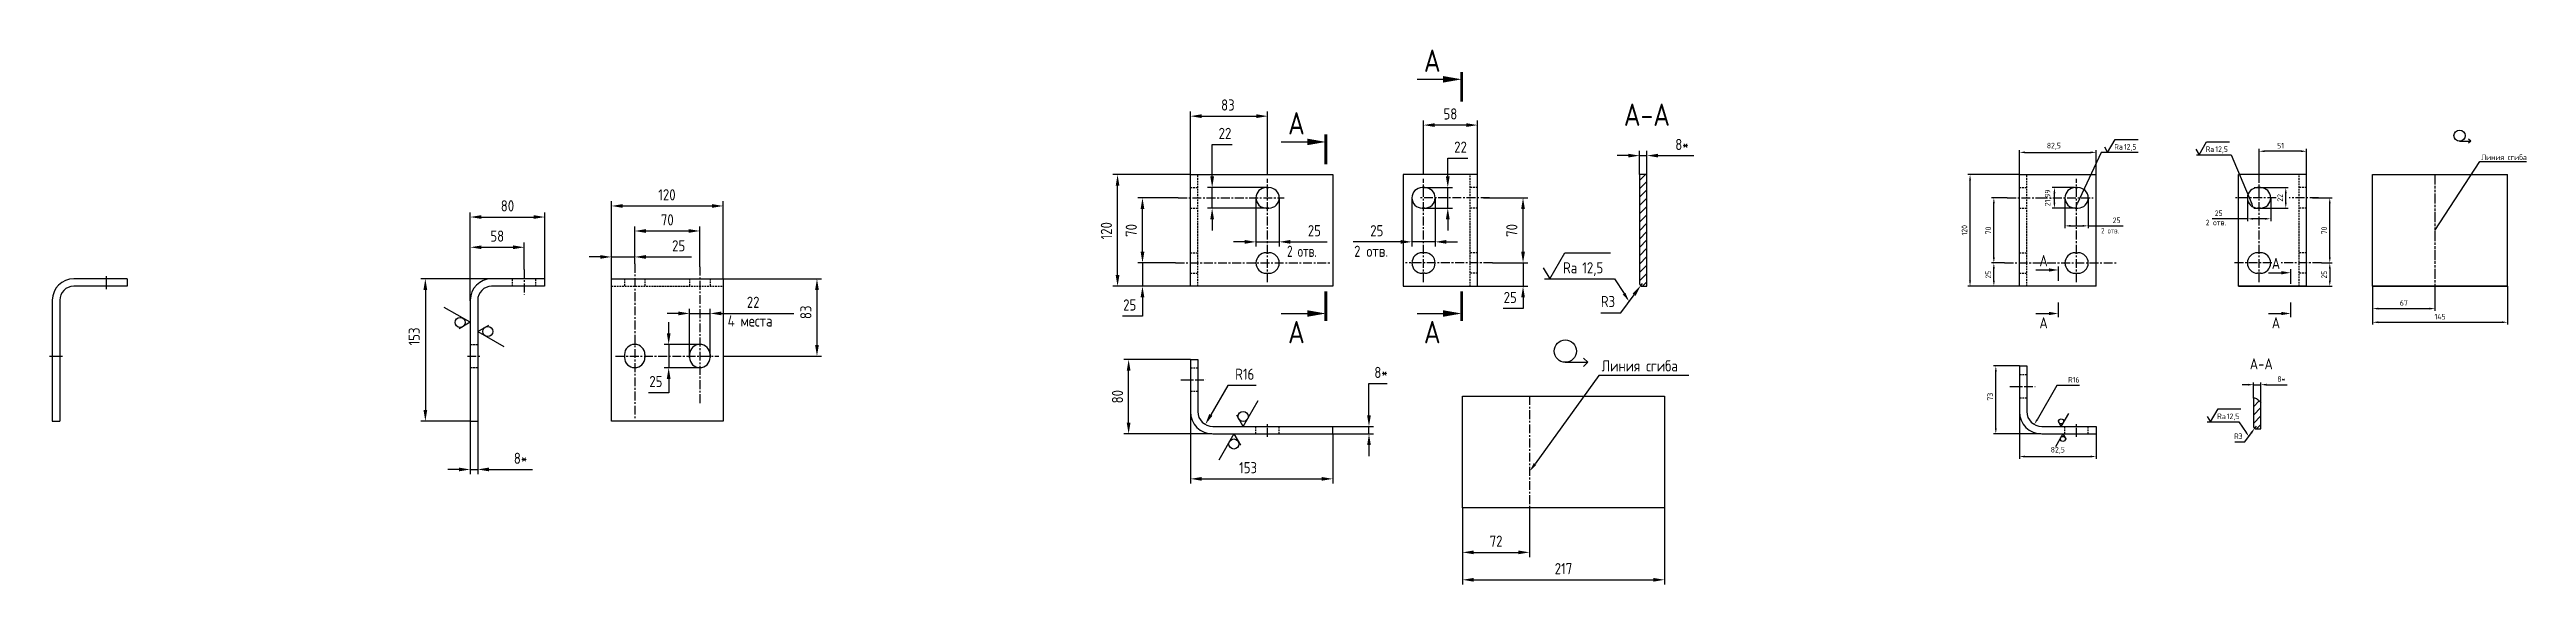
# Model space of a CAD drawing. Header units: millimetres. Extents: x 7465 to 10127, y 2427 to 3001.
import ezdxf
from ezdxf.enums import TextEntityAlignment as Align

# ---------------------------------------------------------------- set-up
doc = ezdxf.new("R2010")
doc.units = ezdxf.units.MM
doc.header["$LTSCALE"] = 0.3
for name, pattern in [('AM_ISO08W050', [18, 12, -1.5, 3, -1.5]), ('AM_ISO08W050x2', [9, 6, -0.75, 1.5, -0.75]), ('AM_ISO09W050', [22.5, 12, -1.5, 3, -1.5, 3, -1.5]), ('CENTER', [50.8, 31.75, -6.35, 6.35, -6.35]), ('HIDDEN', [9.525, 6.35, -3.175])]:
    doc.linetypes.add(name, pattern=pattern)
doc.layers.add('AM_11', color=3, linetype='AM_ISO09W050', lineweight=25)
doc.layers.add('AM_7', color=4, linetype='AM_ISO08W050', lineweight=25)
for name, color, linetype in [('Bord', 1, 'Continuous'), ('Cen', 5, 'CENTER'), ('Cont', 6, 'Continuous'), ('Dim', 7, 'Continuous'), ('Hide', 2, 'HIDDEN'), ('Text', 3, 'Continuous'), ('Textb', 6, 'Continuous')]:
    doc.layers.add(name, color=color, linetype=linetype)
doc.styles.add('Style1', font='romans.shx', dxfattribs={"width": 0.8})
doc.dimstyles.new('Lin_5$0', dxfattribs={"dimscale": 5, "dimtxt": 3, "dimasz": 3, "dimexe": 1.25, "dimexo": 0, "dimgap": 1.5, "dimtad": 1, "dimtoh": 1, "dimtxsty": 'Style1', "dimcen": 2.5, "dimclrt": 3, "dimadec": 0, "dimazin": 0, "dimtfac": 1, "dimtmove": 0, "dimatfit": 3, "dimldrblk": 'DOT', "dimfxl": 1, "dimarcsym": 0})
doc.dimstyles.new('Lin_5$4', dxfattribs={"dimscale": 5, "dimtxt": 3, "dimasz": 3, "dimexe": 1.25, "dimexo": 0, "dimgap": 1.5, "dimtad": 1, "dimtoh": 1, "dimtxsty": 'Style1', "dimcen": 2.5, "dimclrt": 3, "dimadec": 0, "dimazin": 0, "dimtfac": 1, "dimtmove": 0, "dimatfit": 3, "dimldrblk": 'DOT', "dimfxl": 1, "dimarcsym": 0})

msp = doc.modelspace()

# ---------------------------------------------------------------- texts
at = {"layer": 'Text', "style": 'Style1'}
for s, height, width, p in [('Линия сгиба', 6, 0.8, (10078.365, 2882.708)), ('2 отв. ', 6, 0.7, (9669.948, 2803.844)), ('2 отв. ', 6, 0.8, (9782.386, 2812.593)), ('2 отв. ', 12, 0.7, (8794.76, 2778.697)), ('2 отв. ', 12, 0.8, (8866.93, 2778.697)), ('4 места', 12, 0.8, (8193.47, 2703.765)), ('Линия сгиба', 12, 0.8, (9132.997, 2655.526))]:
    msp.add_text(s, height=height, dxfattribs=dict(at, width=width)).set_placement(p)

# ---------------------------------------------------------------- blocks, each defined once
blk = doc.blocks.new('*D29')
at = {"layer": 'Defpoints', "color": 0, "transparency": 16777216}
for p in [(7996.8, 2821.5), (7996.8, 2755.1), (7916.8, 2732.1)]:
    blk.add_point(p, dxfattribs=at)
at = {"layer": 'Dim', "color": 0, "linetype": 'ByBlock', "lineweight": -2, "transparency": 16777216}
for p, q in [((7916.8, 2732.1), (7916.8, 2826.5)), ((7996.8, 2755.1), (7996.8, 2826.5)), ((7928.8, 2821.5), (7984.8, 2821.5))]:
    blk.add_line(p, q, dxfattribs=at)
at = {"layer": 'Dim', "color": 0, "transparency": 16777216}
for points in [[(7928.8, 2823.5), (7928.8, 2819.5), (7916.8, 2821.5)], [(7984.8, 2823.5), (7984.8, 2819.5), (7996.8, 2821.5)]]:
    blk.add_solid(points, dxfattribs=at)
at = {"layer": 'Dim', "color": 3, "transparency": 16777216, "insert": (7956.8, 2833.5), "char_height": 12, "attachment_point": 5, "style": 'Style1'}
blk.add_mtext('80', dxfattribs=at)
blk = doc.blocks.new('_Dot')
at = {"color": 0, "linetype": 'ByBlock', "lineweight": -2}
blk.add_line((-0.5, 0), (-1, 0), dxfattribs=at)
at = {"color": 0, "linetype": 'ByBlock', "const_width": 0.5}
blk.add_lwpolyline([(-0.25, 0, 1), (0.25, 0, 1)], format="xyb", close=True, dxfattribs=at)
blk = doc.blocks.new('*D30')
at = {"layer": 'Defpoints', "color": 0, "transparency": 16777216}
for p in [(7939.8, 2755.1), (7868.5, 2602.1), (7916.8, 2602.1)]:
    blk.add_point(p, dxfattribs=at)
at = {"layer": 'Dim', "color": 0, "linetype": 'ByBlock', "lineweight": -2, "transparency": 16777216}
for p, q in [((7939.8, 2755.1), (7863.5, 2755.1)), ((7868.5, 2743.1), (7868.5, 2614.1)), ((7916.8, 2602.1), (7863.5, 2602.1))]:
    blk.add_line(p, q, dxfattribs=at)
at = {"layer": 'Dim', "color": 0, "transparency": 16777216}
for points in [[(7866.5, 2743.1), (7870.5, 2743.1), (7868.5, 2755.1)], [(7866.5, 2614.1), (7870.5, 2614.1), (7868.5, 2602.1)]]:
    blk.add_solid(points, dxfattribs=at)
at = {"layer": 'Dim', "color": 3, "transparency": 16777216, "insert": (7856.5, 2693.1), "char_height": 12, "attachment_point": 5, "rotation": 90, "style": 'Style1'}
blk.add_mtext('153', dxfattribs=at)
blk = doc.blocks.new('*D31')
at = {"layer": 'Defpoints', "color": 0, "transparency": 16777216}
for p in [(8188.6, 2833.4), (8068.6, 2755.1), (8188.6, 2755.1)]:
    blk.add_point(p, dxfattribs=at)
at = {"layer": 'Dim', "color": 0, "linetype": 'ByBlock', "lineweight": -2, "transparency": 16777216}
for p, q in [((8068.6, 2755.1), (8068.6, 2838.4)), ((8080.6, 2833.4), (8176.6, 2833.4)), ((8188.6, 2755.1), (8188.6, 2838.4))]:
    blk.add_line(p, q, dxfattribs=at)
at = {"layer": 'Dim', "color": 0, "transparency": 16777216}
for points in [[(8080.6, 2835.4), (8080.6, 2831.4), (8068.6, 2833.4)], [(8176.6, 2835.4), (8176.6, 2831.4), (8188.6, 2833.4)]]:
    blk.add_solid(points, dxfattribs=at)
at = {"layer": 'Dim', "color": 3, "transparency": 16777216, "insert": (8128.2, 2845.4), "char_height": 12, "attachment_point": 5, "style": 'Style1'}
blk.add_mtext('120', dxfattribs=at)
blk = doc.blocks.new('*D32')
at = {"layer": 'Defpoints', "color": 0, "transparency": 16777216}
for p in [(8188.6, 2755.1), (8188.6, 2672.1), (8289.5, 2672.1)]:
    blk.add_point(p, dxfattribs=at)
at = {"layer": 'Dim', "color": 0, "linetype": 'ByBlock', "lineweight": -2, "transparency": 16777216}
for p, q in [((8188.6, 2755.1), (8294.5, 2755.1)), ((8289.5, 2743.1), (8289.5, 2684.1)), ((8188.6, 2672.1), (8294.5, 2672.1))]:
    blk.add_line(p, q, dxfattribs=at)
at = {"layer": 'Dim', "color": 0, "transparency": 16777216}
for points in [[(8287.5, 2743.1), (8291.5, 2743.1), (8289.5, 2755.1)], [(8287.5, 2684.1), (8291.5, 2684.1), (8289.5, 2672.1)]]:
    blk.add_solid(points, dxfattribs=at)
at = {"layer": 'Dim', "color": 3, "transparency": 16777216, "insert": (8277.5, 2719.1), "char_height": 12, "attachment_point": 5, "rotation": 90, "style": 'Style1'}
blk.add_mtext('83', dxfattribs=at)
blk = doc.blocks.new('*D33')
at = {"layer": 'Defpoints', "color": 0, "transparency": 16777216}
for p in [(8093.6, 2778.6), (8093.6, 2771.1), (8068.6, 2755.1)]:
    blk.add_point(p, dxfattribs=at)
at = {"layer": 'Dim', "color": 0, "linetype": 'ByBlock', "lineweight": -2, "transparency": 16777216}
for p, q in [((8056.6, 2778.6), (8044.6, 2778.6)), ((8068.6, 2755.1), (8068.6, 2783.6)), ((8068.6, 2778.6), (8093.6, 2778.6)), ((8093.6, 2771.1), (8093.6, 2783.6)), ((8105.6, 2778.6), (8154.6, 2778.6))]:
    blk.add_line(p, q, dxfattribs=at)
at = {"layer": 'Dim', "color": 0, "transparency": 16777216}
for points in [[(8056.6, 2780.6), (8056.6, 2776.6), (8068.6, 2778.6)], [(8105.6, 2780.6), (8105.6, 2776.6), (8093.6, 2778.6)]]:
    blk.add_solid(points, dxfattribs=at)
at = {"layer": 'Dim', "color": 3, "transparency": 16777216, "insert": (8140.8, 2790.6), "char_height": 12, "attachment_point": 5, "style": 'Style1'}
blk.add_mtext('25', dxfattribs=at)
blk = doc.blocks.new('*D34')
at = {"layer": 'Defpoints', "color": 0, "transparency": 16777216}
for p in [(8163.6, 2806.5), (8093.6, 2771.1), (8163.6, 2768.1)]:
    blk.add_point(p, dxfattribs=at)
at = {"layer": 'Dim', "color": 0, "linetype": 'ByBlock', "lineweight": -2, "transparency": 16777216}
for p, q in [((8093.6, 2771.1), (8093.6, 2811.5)), ((8105.6, 2806.5), (8151.6, 2806.5)), ((8163.6, 2768.1), (8163.6, 2811.5))]:
    blk.add_line(p, q, dxfattribs=at)
at = {"layer": 'Dim', "color": 0, "transparency": 16777216}
for points in [[(8105.6, 2808.5), (8105.6, 2804.5), (8093.6, 2806.5)], [(8151.6, 2808.5), (8151.6, 2804.5), (8163.6, 2806.5)]]:
    blk.add_solid(points, dxfattribs=at)
at = {"layer": 'Dim', "color": 3, "transparency": 16777216, "insert": (8128.6, 2818.5), "char_height": 12, "attachment_point": 5, "style": 'Style1'}
blk.add_mtext('70', dxfattribs=at)
blk = doc.blocks.new('*D35')
at = {"layer": 'Defpoints', "color": 0, "transparency": 16777216}
for p in [(7974.8, 2789), (7974.8, 2765.2), (7916.8, 2731.4)]:
    blk.add_point(p, dxfattribs=at)
at = {"layer": 'Dim', "color": 0, "linetype": 'ByBlock', "lineweight": -2, "transparency": 16777216}
for p, q in [((7916.8, 2731.4), (7916.8, 2794)), ((7928.8, 2789), (7962.8, 2789)), ((7974.8, 2765.2), (7974.8, 2794))]:
    blk.add_line(p, q, dxfattribs=at)
at = {"layer": 'Dim', "color": 0, "transparency": 16777216}
for points in [[(7928.8, 2791), (7928.8, 2787), (7916.8, 2789)], [(7962.8, 2791), (7962.8, 2787), (7974.8, 2789)]]:
    blk.add_solid(points, dxfattribs=at)
at = {"layer": 'Dim', "color": 3, "transparency": 16777216, "insert": (7945.8, 2801), "char_height": 12, "attachment_point": 5, "style": 'Style1'}
blk.add_mtext('58', dxfattribs=at)
blk = doc.blocks.new('*D36')
at = {"layer": 'Defpoints', "color": 0, "transparency": 16777216}
for p in [(8163.6, 2684.6), (8130.1, 2659.6), (8163.6, 2659.6)]:
    blk.add_point(p, dxfattribs=at)
at = {"layer": 'Dim', "color": 0, "linetype": 'ByBlock', "lineweight": -2, "transparency": 16777216}
for p, q in [((8130.1, 2696.6), (8130.1, 2708.6)), ((8163.6, 2684.6), (8125.1, 2684.6)), ((8130.1, 2684.6), (8130.1, 2659.6)), ((8163.6, 2659.6), (8125.1, 2659.6)), ((8130.1, 2647.6), (8130.1, 2632.7)), ((8130.1, 2632.7), (8108.5, 2632.7))]:
    blk.add_line(p, q, dxfattribs=at)
at = {"layer": 'Dim', "color": 0, "transparency": 16777216}
for points in [[(8128.1, 2696.6), (8132.1, 2696.6), (8130.1, 2684.6)], [(8128.1, 2647.6), (8132.1, 2647.6), (8130.1, 2659.6)]]:
    blk.add_solid(points, dxfattribs=at)
at = {"layer": 'Dim', "color": 3, "transparency": 16777216, "insert": (8116.3, 2644.7), "char_height": 12, "attachment_point": 5, "style": 'Style1'}
blk.add_mtext('25', dxfattribs=at)
blk = doc.blocks.new('*D37')
at = {"layer": 'Defpoints', "color": 0, "transparency": 16777216}
for p in [(8174.6, 2717.9), (8152.6, 2670.6), (8174.6, 2672.1)]:
    blk.add_point(p, dxfattribs=at)
at = {"layer": 'Dim', "color": 0, "linetype": 'ByBlock', "lineweight": -2, "transparency": 16777216}
for p, q in [((8140.6, 2717.9), (8128.6, 2717.9)), ((8152.6, 2670.6), (8152.6, 2722.9)), ((8152.6, 2717.9), (8174.6, 2717.9)), ((8174.6, 2672.1), (8174.6, 2722.9)), ((8186.6, 2717.9), (8234.7, 2717.9))]:
    blk.add_line(p, q, dxfattribs=at)
at = {"layer": 'Dim', "color": 0, "transparency": 16777216}
for points in [[(8140.6, 2719.9), (8140.6, 2715.9), (8152.6, 2717.9)], [(8186.6, 2719.9), (8186.6, 2715.9), (8174.6, 2717.9)]]:
    blk.add_solid(points, dxfattribs=at)
at = {"layer": 'Dim', "color": 3, "transparency": 16777216, "insert": (8220.9, 2729.9), "char_height": 12, "attachment_point": 5, "style": 'Style1'}
blk.add_mtext('22', dxfattribs=at)
blk = doc.blocks.new('*D38')
at = {"layer": 'Defpoints', "color": 0, "transparency": 16777216}
for p in [(7916.8, 2602.1), (7924.8, 2602.1), (7924.8, 2550.2)]:
    blk.add_point(p, dxfattribs=at)
at = {"layer": 'Dim', "color": 0, "linetype": 'ByBlock', "lineweight": -2, "transparency": 16777216}
for p, q in [((7916.8, 2602.1), (7916.8, 2545.2)), ((7924.8, 2602.1), (7924.8, 2545.2)), ((7904.8, 2550.2), (7892.8, 2550.2)), ((7916.8, 2550.2), (7924.8, 2550.2)), ((7936.8, 2550.2), (7983.7, 2550.2))]:
    blk.add_line(p, q, dxfattribs=at)
at = {"layer": 'Dim', "color": 0, "transparency": 16777216}
for points in [[(7904.8, 2552.2), (7904.8, 2548.2), (7916.8, 2550.2)], [(7936.8, 2552.2), (7936.8, 2548.2), (7924.8, 2550.2)]]:
    blk.add_solid(points, dxfattribs=at)
at = {"layer": 'Dim', "color": 3, "transparency": 16777216, "insert": (7970.8, 2562.2), "char_height": 12, "attachment_point": 5, "style": 'Style1'}
blk.add_mtext('8*', dxfattribs=at)
blk = doc.blocks.new('sherISO_09')
at = {"layer": 'Text'}
for q in [(4.04, 7), (-1.73, 3)]:
    blk.add_line((0, 0), q, dxfattribs=at)
blk.add_circle((0, 2.71), 1.35, dxfattribs=at)
blk = doc.blocks.new('*D42')
at = {"layer": 'Defpoints', "color": 0, "transparency": 16777216}
for p in [(8612.6, 2867.1), (8690.9, 2867.1), (8690.9, 2747.1)]:
    blk.add_point(p, dxfattribs=at)
at = {"layer": 'Dim', "color": 0, "linetype": 'ByBlock', "lineweight": -2, "transparency": 16777216}
for p, q in [((8690.9, 2867.1), (8607.6, 2867.1)), ((8612.6, 2759.1), (8612.6, 2855.1)), ((8690.9, 2747.1), (8607.6, 2747.1))]:
    blk.add_line(p, q, dxfattribs=at)
at = {"layer": 'Dim', "color": 0, "transparency": 16777216}
for points in [[(8610.6, 2855.1), (8614.6, 2855.1), (8612.6, 2867.1)], [(8610.6, 2759.1), (8614.6, 2759.1), (8612.6, 2747.1)]]:
    blk.add_solid(points, dxfattribs=at)
at = {"layer": 'Dim', "color": 3, "transparency": 16777216, "insert": (8600.6, 2806.7), "char_height": 12, "attachment_point": 5, "rotation": 90, "style": 'Style1'}
blk.add_mtext('120', dxfattribs=at)
blk = doc.blocks.new('*D43')
at = {"layer": 'Defpoints', "color": 0, "transparency": 16777216}
for p in [(8773.9, 2929.9), (8690.9, 2867.1), (8773.9, 2867.1)]:
    blk.add_point(p, dxfattribs=at)
at = {"layer": 'Dim', "color": 0, "linetype": 'ByBlock', "lineweight": -2, "transparency": 16777216}
for p, q in [((8690.9, 2867.1), (8690.9, 2934.9)), ((8702.9, 2929.9), (8761.9, 2929.9)), ((8773.9, 2867.1), (8773.9, 2934.9))]:
    blk.add_line(p, q, dxfattribs=at)
at = {"layer": 'Dim', "color": 0, "transparency": 16777216}
for points in [[(8702.9, 2931.9), (8702.9, 2927.9), (8690.9, 2929.9)], [(8761.9, 2931.9), (8761.9, 2927.9), (8773.9, 2929.9)]]:
    blk.add_solid(points, dxfattribs=at)
at = {"layer": 'Dim', "color": 3, "transparency": 16777216, "insert": (8731.2, 2941.9), "char_height": 12, "attachment_point": 5, "style": 'Style1'}
blk.add_mtext('83', dxfattribs=at)
blk = doc.blocks.new('*D44')
at = {"layer": 'Defpoints', "color": 0, "transparency": 16777216}
for p in [(8639.4, 2772.1), (8674.9, 2772.1), (8690.9, 2747.1)]:
    blk.add_point(p, dxfattribs=at)
at = {"layer": 'Dim', "color": 0, "linetype": 'ByBlock', "lineweight": -2, "transparency": 16777216}
for p, q in [((8639.4, 2784.1), (8639.4, 2796.1)), ((8674.9, 2772.1), (8634.4, 2772.1)), ((8639.4, 2772.1), (8639.4, 2747.1)), ((8690.9, 2747.1), (8634.4, 2747.1)), ((8639.4, 2735.1), (8639.4, 2715)), ((8639.4, 2715), (8617.9, 2715))]:
    blk.add_line(p, q, dxfattribs=at)
at = {"layer": 'Dim', "color": 0, "transparency": 16777216}
for points in [[(8637.4, 2784.1), (8641.4, 2784.1), (8639.4, 2772.1)], [(8637.4, 2735.1), (8641.4, 2735.1), (8639.4, 2747.1)]]:
    blk.add_solid(points, dxfattribs=at)
at = {"layer": 'Dim', "color": 3, "transparency": 16777216, "insert": (8625.7, 2727), "char_height": 12, "attachment_point": 5, "style": 'Style1'}
blk.add_mtext('25', dxfattribs=at)
blk = doc.blocks.new('*D45')
at = {"layer": 'Defpoints', "color": 0, "transparency": 16777216}
for p in [(8639.4, 2842.1), (8677.9, 2842.1), (8674.9, 2772.1)]:
    blk.add_point(p, dxfattribs=at)
at = {"layer": 'Dim', "color": 0, "linetype": 'ByBlock', "lineweight": -2, "transparency": 16777216}
for p, q in [((8677.9, 2842.1), (8634.4, 2842.1)), ((8639.4, 2784.1), (8639.4, 2830.1)), ((8674.9, 2772.1), (8634.4, 2772.1))]:
    blk.add_line(p, q, dxfattribs=at)
at = {"layer": 'Dim', "color": 0, "transparency": 16777216}
for points in [[(8637.4, 2830.1), (8641.4, 2830.1), (8639.4, 2842.1)], [(8637.4, 2784.1), (8641.4, 2784.1), (8639.4, 2772.1)]]:
    blk.add_solid(points, dxfattribs=at)
at = {"layer": 'Dim', "color": 3, "transparency": 16777216, "insert": (8627.4, 2807.1), "char_height": 12, "attachment_point": 5, "rotation": 90, "style": 'Style1'}
blk.add_mtext('70', dxfattribs=at)
blk = doc.blocks.new('*D46')
at = {"layer": 'Defpoints', "color": 0, "transparency": 16777216}
for p in [(8761.4, 2842.1), (8786.4, 2842.1), (8786.4, 2794.8)]:
    blk.add_point(p, dxfattribs=at)
at = {"layer": 'Dim', "color": 0, "linetype": 'ByBlock', "lineweight": -2, "transparency": 16777216}
for p, q in [((8761.4, 2842.1), (8761.4, 2789.8)), ((8786.4, 2842.1), (8786.4, 2789.8)), ((8749.4, 2794.8), (8737.4, 2794.8)), ((8761.4, 2794.8), (8786.4, 2794.8)), ((8798.4, 2794.8), (8837.9, 2794.8))]:
    blk.add_line(p, q, dxfattribs=at)
at = {"layer": 'Dim', "color": 0, "transparency": 16777216}
for points in [[(8749.4, 2796.8), (8749.4, 2792.8), (8761.4, 2794.8)], [(8798.4, 2796.8), (8798.4, 2792.8), (8786.4, 2794.8)]]:
    blk.add_solid(points, dxfattribs=at)
at = {"layer": 'Dim', "color": 3, "transparency": 16777216, "insert": (8824.2, 2806.8), "char_height": 12, "attachment_point": 5, "style": 'Style1'}
blk.add_mtext('25', dxfattribs=at)
blk = doc.blocks.new('*D47')
at = {"layer": 'Defpoints', "color": 0, "transparency": 16777216}
for p in [(8714.3, 2853.1), (8773.9, 2853.1), (8775.4, 2831.1)]:
    blk.add_point(p, dxfattribs=at)
at = {"layer": 'Dim', "color": 0, "linetype": 'ByBlock', "lineweight": -2, "transparency": 16777216}
for p, q in [((8714.3, 2865.1), (8714.3, 2899.4)), ((8714.3, 2899.4), (8735.9, 2899.4)), ((8773.9, 2853.1), (8709.3, 2853.1)), ((8714.3, 2831.1), (8714.3, 2853.1)), ((8775.4, 2831.1), (8709.3, 2831.1)), ((8714.3, 2819.1), (8714.3, 2807.1))]:
    blk.add_line(p, q, dxfattribs=at)
at = {"layer": 'Dim', "color": 0, "transparency": 16777216}
for points in [[(8712.3, 2865.1), (8716.3, 2865.1), (8714.3, 2853.1)], [(8712.3, 2819.1), (8716.3, 2819.1), (8714.3, 2831.1)]]:
    blk.add_solid(points, dxfattribs=at)
at = {"layer": 'Dim', "color": 3, "transparency": 16777216, "insert": (8728.1, 2911.4), "char_height": 12, "attachment_point": 5, "style": 'Style1'}
blk.add_mtext('22', dxfattribs=at)
blk = doc.blocks.new('*D48')
at = {"layer": 'Defpoints', "color": 0, "transparency": 16777216}
for p in [(8624.5, 2668.4), (8690.9, 2668.4), (8713.9, 2588.4)]:
    blk.add_point(p, dxfattribs=at)
at = {"layer": 'Dim', "color": 0, "linetype": 'ByBlock', "lineweight": -2, "transparency": 16777216}
for p, q in [((8690.9, 2668.4), (8619.5, 2668.4)), ((8624.5, 2600.4), (8624.5, 2656.4)), ((8713.9, 2588.4), (8619.5, 2588.4))]:
    blk.add_line(p, q, dxfattribs=at)
at = {"layer": 'Dim', "color": 0, "transparency": 16777216}
for points in [[(8622.5, 2656.4), (8626.5, 2656.4), (8624.5, 2668.4)], [(8622.5, 2600.4), (8626.5, 2600.4), (8624.5, 2588.4)]]:
    blk.add_solid(points, dxfattribs=at)
at = {"layer": 'Dim', "color": 3, "transparency": 16777216, "insert": (8612.5, 2628.4), "char_height": 12, "attachment_point": 5, "rotation": 90, "style": 'Style1'}
blk.add_mtext('80', dxfattribs=at)
blk = doc.blocks.new('*D49')
at = {"layer": 'Defpoints', "color": 0, "transparency": 16777216}
for p in [(8690.9, 2611.4), (8843.9, 2588.4), (8843.9, 2540.1)]:
    blk.add_point(p, dxfattribs=at)
at = {"layer": 'Dim', "color": 0, "linetype": 'ByBlock', "lineweight": -2, "transparency": 16777216}
for p, q in [((8690.9, 2611.4), (8690.9, 2535.1)), ((8843.9, 2588.4), (8843.9, 2535.1)), ((8702.9, 2540.1), (8831.9, 2540.1))]:
    blk.add_line(p, q, dxfattribs=at)
at = {"layer": 'Dim', "color": 0, "transparency": 16777216}
for points in [[(8702.9, 2542.1), (8702.9, 2538.1), (8690.9, 2540.1)], [(8831.9, 2542.1), (8831.9, 2538.1), (8843.9, 2540.1)]]:
    blk.add_solid(points, dxfattribs=at)
at = {"layer": 'Dim', "color": 3, "transparency": 16777216, "insert": (8752.9, 2552.1), "char_height": 12, "attachment_point": 5, "style": 'Style1'}
blk.add_mtext('153', dxfattribs=at)
blk = doc.blocks.new('*D50')
at = {"layer": 'Defpoints', "color": 0, "transparency": 16777216}
for p in [(8843.9, 2596.4), (8843.9, 2588.4), (8882.9, 2596.4)]:
    blk.add_point(p, dxfattribs=at)
at = {"layer": 'Dim', "color": 0, "linetype": 'ByBlock', "lineweight": -2, "transparency": 16777216}
for p, q in [((8882.9, 2608.4), (8882.9, 2642.5)), ((8882.9, 2642.5), (8902.6, 2642.5)), ((8843.9, 2596.4), (8887.9, 2596.4)), ((8843.9, 2588.4), (8887.9, 2588.4)), ((8882.9, 2588.4), (8882.9, 2596.4)), ((8882.9, 2576.4), (8882.9, 2564.4))]:
    blk.add_line(p, q, dxfattribs=at)
at = {"layer": 'Dim', "color": 0, "transparency": 16777216}
for points in [[(8880.9, 2608.4), (8884.9, 2608.4), (8882.9, 2596.4)], [(8880.9, 2576.4), (8884.9, 2576.4), (8882.9, 2588.4)]]:
    blk.add_solid(points, dxfattribs=at)
at = {"layer": 'Dim', "color": 3, "transparency": 16777216, "insert": (8895.8, 2654.5), "char_height": 12, "attachment_point": 5, "style": 'Style1'}
blk.add_mtext('8*', dxfattribs=at)
blk = doc.blocks.new('*D51')
at = {"layer": 'Defpoints', "color": 0, "transparency": 16777216}
for p in [(8941.5, 2920.3), (8941.5, 2867.1), (8999.5, 2867.1)]:
    blk.add_point(p, dxfattribs=at)
at = {"layer": 'Dim', "color": 0, "linetype": 'ByBlock', "lineweight": -2, "transparency": 16777216}
for p, q in [((8941.5, 2867.1), (8941.5, 2925.3)), ((8987.5, 2920.3), (8953.5, 2920.3)), ((8999.5, 2867.1), (8999.5, 2925.3))]:
    blk.add_line(p, q, dxfattribs=at)
at = {"layer": 'Dim', "color": 0, "transparency": 16777216}
for points in [[(8953.5, 2922.3), (8953.5, 2918.3), (8941.5, 2920.3)], [(8987.5, 2922.3), (8987.5, 2918.3), (8999.5, 2920.3)]]:
    blk.add_solid(points, dxfattribs=at)
at = {"layer": 'Dim', "color": 3, "transparency": 16777216, "insert": (8970.4, 2932.3), "char_height": 12, "attachment_point": 5, "style": 'Style1'}
blk.add_mtext('58', dxfattribs=at)
blk = doc.blocks.new('*D52')
at = {"layer": 'Defpoints', "color": 0, "transparency": 16777216}
for p in [(8929, 2842.1), (8954, 2842.1), (8929, 2794.8)]:
    blk.add_point(p, dxfattribs=at)
at = {"layer": 'Dim', "color": 0, "linetype": 'ByBlock', "lineweight": -2, "transparency": 16777216}
for p, q in [((8929, 2842.1), (8929, 2789.8)), ((8954, 2842.1), (8954, 2789.8)), ((8917, 2794.8), (8877.5, 2794.8)), ((8954, 2794.8), (8929, 2794.8)), ((8966, 2794.8), (8978, 2794.8))]:
    blk.add_line(p, q, dxfattribs=at)
at = {"layer": 'Dim', "color": 0, "transparency": 16777216}
for points in [[(8917, 2796.8), (8917, 2792.8), (8929, 2794.8)], [(8966, 2796.8), (8966, 2792.8), (8954, 2794.8)]]:
    blk.add_solid(points, dxfattribs=at)
at = {"layer": 'Dim', "color": 3, "transparency": 16777216, "insert": (8891.3, 2806.8), "char_height": 12, "attachment_point": 5, "style": 'Style1'}
blk.add_mtext('25', dxfattribs=at)
blk = doc.blocks.new('*D53')
at = {"layer": 'Defpoints', "color": 0, "transparency": 16777216}
for p in [(8941.5, 2853.1), (8967.6, 2853.1), (8940, 2831.1)]:
    blk.add_point(p, dxfattribs=at)
at = {"layer": 'Dim', "color": 0, "linetype": 'ByBlock', "lineweight": -2, "transparency": 16777216}
for p, q in [((8967.6, 2865.1), (8967.6, 2884.6)), ((8967.6, 2884.6), (8989.1, 2884.6)), ((8941.5, 2853.1), (8972.6, 2853.1)), ((8967.6, 2831.1), (8967.6, 2853.1)), ((8940, 2831.1), (8972.6, 2831.1)), ((8967.6, 2819.1), (8967.6, 2807.1))]:
    blk.add_line(p, q, dxfattribs=at)
at = {"layer": 'Dim', "color": 0, "transparency": 16777216}
for points in [[(8965.6, 2865.1), (8969.6, 2865.1), (8967.6, 2853.1)], [(8965.6, 2819.1), (8969.6, 2819.1), (8967.6, 2831.1)]]:
    blk.add_solid(points, dxfattribs=at)
at = {"layer": 'Dim', "color": 3, "transparency": 16777216, "insert": (8981.3, 2896.6), "char_height": 12, "attachment_point": 5, "style": 'Style1'}
blk.add_mtext('22', dxfattribs=at)
blk = doc.blocks.new('*D54')
at = {"layer": 'Defpoints', "color": 0, "transparency": 16777216}
for p in [(9015.5, 2772.1), (8999.5, 2747.1), (9048.5, 2747.1)]:
    blk.add_point(p, dxfattribs=at)
at = {"layer": 'Dim', "color": 0, "linetype": 'ByBlock', "lineweight": -2, "transparency": 16777216}
for p, q in [((9048.5, 2784.1), (9048.5, 2796.1)), ((9015.5, 2772.1), (9053.5, 2772.1)), ((9048.5, 2772.1), (9048.5, 2747.1)), ((8999.5, 2747.1), (9053.5, 2747.1)), ((9048.5, 2723.1), (9027, 2723.1)), ((9048.5, 2735.1), (9048.5, 2723.1))]:
    blk.add_line(p, q, dxfattribs=at)
at = {"layer": 'Dim', "color": 0, "transparency": 16777216}
for points in [[(9046.5, 2784.1), (9050.5, 2784.1), (9048.5, 2772.1)], [(9046.5, 2735.1), (9050.5, 2735.1), (9048.5, 2747.1)]]:
    blk.add_solid(points, dxfattribs=at)
at = {"layer": 'Dim', "color": 3, "transparency": 16777216, "insert": (9034.7, 2735.1), "char_height": 12, "attachment_point": 5, "style": 'Style1'}
blk.add_mtext('25', dxfattribs=at)
blk = doc.blocks.new('*D55')
at = {"layer": 'Defpoints', "color": 0, "transparency": 16777216}
for p in [(9006, 2842.1), (9048.5, 2842.1), (9015.5, 2772.1)]:
    blk.add_point(p, dxfattribs=at)
at = {"layer": 'Dim', "color": 0, "linetype": 'ByBlock', "lineweight": -2, "transparency": 16777216}
for p, q in [((9006, 2842.1), (9053.5, 2842.1)), ((9048.5, 2784.1), (9048.5, 2830.1)), ((9015.5, 2772.1), (9053.5, 2772.1))]:
    blk.add_line(p, q, dxfattribs=at)
at = {"layer": 'Dim', "color": 0, "transparency": 16777216}
for points in [[(9046.5, 2830.1), (9050.5, 2830.1), (9048.5, 2842.1)], [(9046.5, 2784.1), (9050.5, 2784.1), (9048.5, 2772.1)]]:
    blk.add_solid(points, dxfattribs=at)
at = {"layer": 'Dim', "color": 3, "transparency": 16777216, "insert": (9036.5, 2807.1), "char_height": 12, "attachment_point": 5, "rotation": 90, "style": 'Style1'}
blk.add_mtext('70', dxfattribs=at)
blk = doc.blocks.new('razrez01')
at = {"layer": 'Text'}
blk.add_lwpolyline([(-12, 0), (-5, 0)], dxfattribs=at)
blk.add_lwpolyline([(0, 0, 0, 1.76, 0), (-5, 0, 1.76, 1.76, 0)], format="xyseb", dxfattribs=at)
at = {"layer": 'Text', "const_width": 0.8}
blk.add_lwpolyline([(0, 2), (0, -6)], dxfattribs=at)
at = {"layer": 'Textb', "style": 'Style1', "width": 0.8}
blk.add_attdef('A', (-10.16, 2), '', height=6, dxfattribs=at)
blk = doc.blocks.new('razrez02')
at = {"layer": 'Text'}
blk.add_lwpolyline([(-12, 0), (-5, 0)], dxfattribs=at)
blk.add_lwpolyline([(0, 0, 0, 1.76, 0), (-5, 0, 1.76, 1.76, 0)], format="xyseb", dxfattribs=at)
at = {"layer": 'Text', "const_width": 0.8}
blk.add_lwpolyline([(0, 6), (0, -2)], dxfattribs=at)
at = {"layer": 'Textb', "style": 'Style1', "width": 0.8}
blk.add_attdef('А', (-10.16, -8), '', height=6, dxfattribs=at)
blk = doc.blocks.new('*D58')
at = {"layer": 'Defpoints', "color": 0, "transparency": 16777216}
for p in [(9174.9, 2747.7), (9176.7, 2750.1)]:
    blk.add_point(p, dxfattribs=at)
at = {"layer": 'Dim', "color": 0, "linetype": 'ByBlock', "lineweight": -2, "transparency": 16777216}
for p, q in [((9176.7, 2750.1), (9174.9, 2747.7)), ((9132, 2718.7), (9153.6, 2718.7)), ((9153.6, 2718.7), (9167.8, 2738))]:
    blk.add_line(p, q, dxfattribs=at)
blk.add_arc((9176.7, 2750.1), 3, 233.6293, 270, dxfattribs=at)
at = {"layer": 'Dim', "color": 0, "transparency": 16777216}
blk.add_solid([(9166.2, 2739.2), (9169.4, 2736.8), (9174.9, 2747.7)], dxfattribs=at)
at = {"layer": 'Dim', "color": 3, "transparency": 16777216, "insert": (9139.8, 2730.7), "char_height": 12, "attachment_point": 5, "style": 'Style1'}
blk.add_mtext('R3', dxfattribs=at)
blk = doc.blocks.new('*S64')
at = {"layer": 'Dim'}
for p, q in [((9071.6, 2754.9), (9146.9, 2754.9)), ((9146.9, 2754.9), (9157.1, 2739.2))]:
    blk.add_line(p, q, dxfattribs=at)
at = {"layer": 'Dim', "linetype": 'Continuous'}
blk.add_trace([(9155.7, 2738.3), (9158.5, 2740.1), (9162.5, 2730.8)], dxfattribs=at)
blk = doc.blocks.new('sherISO_01')
at = {"layer": 'Text'}
blk.add_line((4.04, 7), (16.36, 7), dxfattribs=at)
blk.add_lwpolyline([(-1.73, 3), (0, 0), (4.04, 7)], dxfattribs=at)
at = {"layer": 'Text', "style": 'Style1', "width": 0.8}
blk.add_text('Ra', height=3, dxfattribs=at).set_placement((3.58, 1.5))
blk.add_attdef('12,5', (8.73, 1.5), '', height=3, dxfattribs=at)
blk = doc.blocks.new('ZNAK02')
at = {"layer": 'Textb', "style": 'Style1', "width": 0.8}
blk.add_attdef('А-А', text='', height=6, dxfattribs=at).set_placement((13.92, -0.06), align=Align.RIGHT)
blk.add_attdef('SC(1)', (14.94, -0.06), '', height=5, dxfattribs=at)
blk = doc.blocks.new('ZNAK09')
at = {"layer": 'Cont'}
for p, q in [((8.51, 0.22), (14.53, 0.22)), ((14.53, 0.22), (13.4, 1.35)), ((14.53, 0.22), (13.4, -0.91))]:
    blk.add_line(p, q, dxfattribs=at)
blk.add_circle((8.51, 3.22), 3, dxfattribs=at)
at = {"layer": 'Textb', "style": 'Style1', "width": 0.8}
blk.add_attdef('А', text='', height=6, dxfattribs=at).set_placement((3.83, 0.22), align=Align.RIGHT)
blk = doc.blocks.new('*D60')
at = {"layer": 'Defpoints', "color": 0, "transparency": 16777216}
for p in [(8983.5, 2509.1), (9055.5, 2509.1), (9055.5, 2461.1)]:
    blk.add_point(p, dxfattribs=at)
at = {"layer": 'Dim', "color": 0, "linetype": 'ByBlock', "lineweight": -2, "transparency": 16777216}
for p, q in [((8983.5, 2509.1), (8983.5, 2456.1)), ((9055.5, 2509.1), (9055.5, 2456.1)), ((8995.5, 2461.1), (9043.5, 2461.1))]:
    blk.add_line(p, q, dxfattribs=at)
at = {"layer": 'Dim', "color": 0, "transparency": 16777216}
for points in [[(8995.5, 2463.1), (8995.5, 2459.1), (8983.5, 2461.1)], [(9043.5, 2463.1), (9043.5, 2459.1), (9055.5, 2461.1)]]:
    blk.add_solid(points, dxfattribs=at)
at = {"layer": 'Dim', "color": 3, "transparency": 16777216, "insert": (9019.5, 2473.1), "char_height": 12, "attachment_point": 5, "style": 'Style1'}
blk.add_mtext('72', dxfattribs=at)
blk = doc.blocks.new('*D61')
at = {"layer": 'Defpoints', "color": 0, "transparency": 16777216}
for p in [(8983.5, 2509.1), (9200.5, 2509.1), (9200.5, 2431.6)]:
    blk.add_point(p, dxfattribs=at)
at = {"layer": 'Dim', "color": 0, "linetype": 'ByBlock', "lineweight": -2, "transparency": 16777216}
for p, q in [((8983.5, 2509.1), (8983.5, 2426.6)), ((9200.5, 2509.1), (9200.5, 2426.6)), ((8995.5, 2431.6), (9188.5, 2431.6))]:
    blk.add_line(p, q, dxfattribs=at)
at = {"layer": 'Dim', "color": 0, "transparency": 16777216}
for points in [[(8995.5, 2433.6), (8995.5, 2429.6), (8983.5, 2431.6)], [(9188.5, 2433.6), (9188.5, 2429.6), (9200.5, 2431.6)]]:
    blk.add_solid(points, dxfattribs=at)
at = {"layer": 'Dim', "color": 3, "transparency": 16777216, "insert": (9092, 2443.6), "char_height": 12, "attachment_point": 5, "style": 'Style1'}
blk.add_mtext('217', dxfattribs=at)
blk = doc.blocks.new('*S65')
at = {"layer": 'Dim'}
for p, q in [((9129.9, 2651.2), (9061.4, 2556.2)), ((9139.5, 2651.2), (9129.9, 2651.2)), ((9226.6, 2651.2), (9139.5, 2651.2))]:
    blk.add_line(p, q, dxfattribs=at)
at = {"layer": 'Dim', "linetype": 'Continuous'}
blk.add_trace([(9060, 2557.1), (9062.7, 2555.2), (9055.5, 2548.1)], dxfattribs=at)
blk = doc.blocks.new('*D62')
at = {"layer": 'Defpoints', "color": 0, "transparency": 16777216}
for p in [(8714.9, 2612.4), (8706.9, 2598.5)]:
    blk.add_point(p, dxfattribs=at)
at = {"layer": 'Dim', "color": 0, "linetype": 'ByBlock', "lineweight": -2, "transparency": 16777216}
for p, q in [((8731, 2640.6), (8712.9, 2608.9)), ((8761.7, 2640.6), (8731, 2640.6))]:
    blk.add_line(p, q, dxfattribs=at)
at = {"layer": 'Dim', "color": 0, "transparency": 16777216}
blk.add_solid([(8711.2, 2609.9), (8714.6, 2607.9), (8706.9, 2598.5)], dxfattribs=at)
at = {"layer": 'Dim', "color": 3, "transparency": 16777216, "insert": (8749.3, 2652.6), "char_height": 12, "attachment_point": 5, "style": 'Style1'}
blk.add_mtext('R16', dxfattribs=at)
blk = doc.blocks.new('*D63')
at = {"layer": 'Defpoints', "color": 0, "transparency": 16777216}
for p in [(9181.7, 2887.5), (9173.7, 2867.1), (9181.7, 2867.1)]:
    blk.add_point(p, dxfattribs=at)
at = {"layer": 'Dim', "color": 0, "linetype": 'ByBlock', "lineweight": -2, "transparency": 16777216}
for p, q in [((9161.7, 2887.5), (9149.7, 2887.5)), ((9173.7, 2867.1), (9173.7, 2892.5)), ((9173.7, 2887.5), (9181.7, 2887.5)), ((9181.7, 2867.1), (9181.7, 2892.5)), ((9193.7, 2887.5), (9232.1, 2887.5))]:
    blk.add_line(p, q, dxfattribs=at)
at = {"layer": 'Dim', "color": 0, "transparency": 16777216}
for points in [[(9161.7, 2889.5), (9161.7, 2885.5), (9173.7, 2887.5)], [(9193.7, 2889.5), (9193.7, 2885.5), (9181.7, 2887.5)]]:
    blk.add_solid(points, dxfattribs=at)
at = {"layer": 'Dim', "color": 3, "transparency": 16777216, "insert": (9219.3, 2899.5), "char_height": 12, "attachment_point": 5, "style": 'Style1'}
blk.add_mtext('8*', dxfattribs=at)
blk = doc.blocks.new('*D70')
at = {"layer": 'Defpoints', "color": 0, "transparency": 16777216}
for p in [(9529, 2867.1), (9582, 2867.1), (9582, 2747.1)]:
    blk.add_point(p, dxfattribs=at)
at = {"layer": 'Dim', "color": 0, "linetype": 'ByBlock', "lineweight": -2, "transparency": 16777216}
for p, q in [((9582, 2867.1), (9526.5, 2867.1)), ((9529, 2753.1), (9529, 2861.1)), ((9582, 2747.1), (9526.5, 2747.1))]:
    blk.add_line(p, q, dxfattribs=at)
at = {"layer": 'Dim', "color": 0, "transparency": 16777216}
for points in [[(9528, 2861.1), (9530, 2861.1), (9529, 2867.1)], [(9528, 2753.1), (9530, 2753.1), (9529, 2747.1)]]:
    blk.add_solid(points, dxfattribs=at)
at = {"layer": 'Dim', "color": 3, "transparency": 16777216, "insert": (9523, 2807.3), "char_height": 6, "attachment_point": 5, "rotation": 90, "style": 'Style1'}
blk.add_mtext('120', dxfattribs=at)
blk = doc.blocks.new('*D71')
at = {"layer": 'Defpoints', "color": 0, "transparency": 16777216}
for p in [(9664.5, 2891), (9582, 2867.1), (9664.5, 2867.1)]:
    blk.add_point(p, dxfattribs=at)
at = {"layer": 'Dim', "color": 0, "linetype": 'ByBlock', "lineweight": -2, "transparency": 16777216}
for p, q in [((9582, 2867.1), (9582, 2893.5)), ((9588, 2891), (9658.5, 2891)), ((9664.5, 2867.1), (9664.5, 2893.5))]:
    blk.add_line(p, q, dxfattribs=at)
at = {"layer": 'Dim', "color": 0, "transparency": 16777216}
for points in [[(9588, 2892), (9588, 2890), (9582, 2891)], [(9658.5, 2892), (9658.5, 2890), (9664.5, 2891)]]:
    blk.add_solid(points, dxfattribs=at)
at = {"layer": 'Dim', "color": 3, "transparency": 16777216, "insert": (9619.1, 2897.6), "char_height": 6, "attachment_point": 5, "style": 'Style1'}
blk.add_mtext('82,5', dxfattribs=at)
blk = doc.blocks.new('*D72')
at = {"layer": 'Defpoints', "color": 0, "transparency": 16777216}
for p in [(9554.6, 2772.1), (9566, 2772.1), (9582, 2747.1)]:
    blk.add_point(p, dxfattribs=at)
at = {"layer": 'Dim', "color": 0, "linetype": 'ByBlock', "lineweight": -2, "transparency": 16777216}
for p, q in [((9566, 2772.1), (9552.1, 2772.1)), ((9582, 2747.1), (9552.1, 2747.1)), ((9554.6, 2753.1), (9554.6, 2766.1))]:
    blk.add_line(p, q, dxfattribs=at)
at = {"layer": 'Dim', "color": 0, "transparency": 16777216}
for points in [[(9553.6, 2766.1), (9555.6, 2766.1), (9554.6, 2772.1)], [(9553.6, 2753.1), (9555.6, 2753.1), (9554.6, 2747.1)]]:
    blk.add_solid(points, dxfattribs=at)
at = {"layer": 'Dim', "color": 3, "transparency": 16777216, "insert": (9548.6, 2759.6), "char_height": 6, "attachment_point": 5, "rotation": 90, "style": 'Style1'}
blk.add_mtext('25', dxfattribs=at)
blk = doc.blocks.new('*D73')
at = {"layer": 'Defpoints', "color": 0, "transparency": 16777216}
for p in [(9554.6, 2842.1), (9569, 2842.1), (9566, 2772.1)]:
    blk.add_point(p, dxfattribs=at)
at = {"layer": 'Dim', "color": 0, "linetype": 'ByBlock', "lineweight": -2, "transparency": 16777216}
for p, q in [((9569, 2842.1), (9552.1, 2842.1)), ((9554.6, 2778.1), (9554.6, 2836.1)), ((9566, 2772.1), (9552.1, 2772.1))]:
    blk.add_line(p, q, dxfattribs=at)
at = {"layer": 'Dim', "color": 0, "transparency": 16777216}
for points in [[(9553.6, 2836.1), (9555.6, 2836.1), (9554.6, 2842.1)], [(9553.6, 2778.1), (9555.6, 2778.1), (9554.6, 2772.1)]]:
    blk.add_solid(points, dxfattribs=at)
at = {"layer": 'Dim', "color": 3, "transparency": 16777216, "insert": (9548.6, 2807.1), "char_height": 6, "attachment_point": 5, "rotation": 90, "style": 'Style1'}
blk.add_mtext('70', dxfattribs=at)
blk = doc.blocks.new('*D74')
at = {"layer": 'Defpoints', "color": 0, "transparency": 16777216}
for p in [(9631, 2842.1), (9656, 2842.1), (9656, 2812)]:
    blk.add_point(p, dxfattribs=at)
at = {"layer": 'Dim', "color": 0, "linetype": 'ByBlock', "lineweight": -2, "transparency": 16777216}
for p, q in [((9631, 2842.1), (9631, 2809.5)), ((9656, 2842.1), (9656, 2809.5)), ((9637, 2812), (9650, 2812)), ((9656, 2812), (9693.5, 2812))]:
    blk.add_line(p, q, dxfattribs=at)
at = {"layer": 'Dim', "color": 0, "transparency": 16777216}
for points in [[(9637, 2813), (9637, 2811), (9631, 2812)], [(9650, 2813), (9650, 2811), (9656, 2812)]]:
    blk.add_solid(points, dxfattribs=at)
at = {"layer": 'Dim', "color": 3, "transparency": 16777216, "insert": (9686.6, 2818), "char_height": 6, "attachment_point": 5, "style": 'Style1'}
blk.add_mtext('25', dxfattribs=at)
blk = doc.blocks.new('*D75')
at = {"layer": 'Defpoints', "color": 0, "transparency": 16777216}
for p in [(9619.7, 2853.1), (9641.4, 2853.1), (9641.6, 2831.1)]:
    blk.add_point(p, dxfattribs=at)
at = {"layer": 'Dim', "color": 0, "linetype": 'ByBlock', "lineweight": -2, "transparency": 16777216}
for p, q in [((9641.4, 2853.1), (9617.2, 2853.1)), ((9641.6, 2831.1), (9617.2, 2831.1)), ((9619.7, 2837.1), (9619.7, 2847.1))]:
    blk.add_line(p, q, dxfattribs=at)
at = {"layer": 'Dim', "color": 0, "transparency": 16777216}
for points in [[(9618.7, 2847.1), (9620.7, 2847.1), (9619.7, 2853.1)], [(9618.7, 2837.1), (9620.7, 2837.1), (9619.7, 2831.1)]]:
    blk.add_solid(points, dxfattribs=at)
at = {"layer": 'Dim', "color": 3, "transparency": 16777216, "insert": (9613.1, 2842.1), "char_height": 6, "attachment_point": 5, "rotation": 90, "style": 'Style1'}
blk.add_mtext('21,99', dxfattribs=at)
blk = doc.blocks.new('*D76')
at = {"layer": 'Defpoints', "color": 0, "transparency": 16777216}
for p in [(9556.7, 2661.4), (9582, 2661.4), (9605, 2588.4)]:
    blk.add_point(p, dxfattribs=at)
at = {"layer": 'Dim', "color": 0, "linetype": 'ByBlock', "lineweight": -2, "transparency": 16777216}
for p, q in [((9582, 2661.4), (9554.2, 2661.4)), ((9556.7, 2594.4), (9556.7, 2655.4)), ((9605, 2588.4), (9554.2, 2588.4))]:
    blk.add_line(p, q, dxfattribs=at)
at = {"layer": 'Dim', "color": 0, "transparency": 16777216}
for points in [[(9555.7, 2655.4), (9557.7, 2655.4), (9556.7, 2661.4)], [(9555.7, 2594.4), (9557.7, 2594.4), (9556.7, 2588.4)]]:
    blk.add_solid(points, dxfattribs=at)
at = {"layer": 'Dim', "color": 3, "transparency": 16777216, "insert": (9550.7, 2628.4), "char_height": 6, "attachment_point": 5, "rotation": 90, "style": 'Style1'}
blk.add_mtext('73', dxfattribs=at)
blk = doc.blocks.new('*D77')
at = {"layer": 'Defpoints', "color": 0, "transparency": 16777216}
for p in [(9582, 2611.4), (9664.5, 2588.4), (9664.5, 2564.1)]:
    blk.add_point(p, dxfattribs=at)
at = {"layer": 'Dim', "color": 0, "linetype": 'ByBlock', "lineweight": -2, "transparency": 16777216}
for p, q in [((9582, 2611.4), (9582, 2561.6)), ((9664.5, 2588.4), (9664.5, 2561.6)), ((9588, 2564.1), (9658.5, 2564.1))]:
    blk.add_line(p, q, dxfattribs=at)
at = {"layer": 'Dim', "color": 0, "transparency": 16777216}
for points in [[(9588, 2565.1), (9588, 2563.1), (9582, 2564.1)], [(9658.5, 2565.1), (9658.5, 2563.1), (9664.5, 2564.1)]]:
    blk.add_solid(points, dxfattribs=at)
at = {"layer": 'Dim', "color": 3, "transparency": 16777216, "insert": (9623.3, 2570.7), "char_height": 6, "attachment_point": 5, "style": 'Style1'}
blk.add_mtext('82,5', dxfattribs=at)
blk = doc.blocks.new('*D78')
at = {"layer": 'Defpoints', "color": 0, "transparency": 16777216}
for p in [(9839.7, 2892.2), (9839.7, 2862.6), (9890.7, 2867.1)]:
    blk.add_point(p, dxfattribs=at)
at = {"layer": 'Dim', "color": 0, "linetype": 'ByBlock', "lineweight": -2, "transparency": 16777216}
for p, q in [((9839.7, 2862.6), (9839.7, 2894.7)), ((9884.7, 2892.2), (9845.7, 2892.2)), ((9890.7, 2867.1), (9890.7, 2894.7))]:
    blk.add_line(p, q, dxfattribs=at)
at = {"layer": 'Dim', "color": 0, "transparency": 16777216}
for points in [[(9845.7, 2893.2), (9845.7, 2891.2), (9839.7, 2892.2)], [(9884.7, 2893.2), (9884.7, 2891.2), (9890.7, 2892.2)]]:
    blk.add_solid(points, dxfattribs=at)
at = {"layer": 'Dim', "color": 3, "transparency": 16777216, "insert": (9862.8, 2898.2), "char_height": 6, "attachment_point": 5, "style": 'Style1'}
blk.add_mtext('51', dxfattribs=at)
blk = doc.blocks.new('*D79')
at = {"layer": 'Defpoints', "color": 0, "transparency": 16777216}
for p in [(9827.2, 2842.1), (9852.2, 2842.1), (9827.2, 2819.6)]:
    blk.add_point(p, dxfattribs=at)
at = {"layer": 'Dim', "color": 0, "linetype": 'ByBlock', "lineweight": -2, "transparency": 16777216}
for p, q in [((9827.2, 2842.1), (9827.2, 2817.1)), ((9852.2, 2842.1), (9852.2, 2817.1)), ((9827.2, 2819.6), (9789.4, 2819.6)), ((9846.2, 2819.6), (9833.2, 2819.6))]:
    blk.add_line(p, q, dxfattribs=at)
at = {"layer": 'Dim', "color": 0, "transparency": 16777216}
for points in [[(9833.2, 2820.6), (9833.2, 2818.6), (9827.2, 2819.6)], [(9846.2, 2820.6), (9846.2, 2818.6), (9852.2, 2819.6)]]:
    blk.add_solid(points, dxfattribs=at)
at = {"layer": 'Dim', "color": 3, "transparency": 16777216, "insert": (9796.3, 2825.6), "char_height": 6, "attachment_point": 5, "style": 'Style1'}
blk.add_mtext('25', dxfattribs=at)
blk = doc.blocks.new('*D80')
at = {"layer": 'Defpoints', "color": 0, "transparency": 16777216}
for p in [(9834.4, 2853.1), (9868.4, 2853.1), (9834.2, 2831.1)]:
    blk.add_point(p, dxfattribs=at)
at = {"layer": 'Dim', "color": 0, "linetype": 'ByBlock', "lineweight": -2, "transparency": 16777216}
for p, q in [((9834.4, 2853.1), (9870.9, 2853.1)), ((9834.2, 2831.1), (9870.9, 2831.1)), ((9868.4, 2837.1), (9868.4, 2847.1))]:
    blk.add_line(p, q, dxfattribs=at)
at = {"layer": 'Dim', "color": 0, "transparency": 16777216}
for points in [[(9867.4, 2847.1), (9869.4, 2847.1), (9868.4, 2853.1)], [(9867.4, 2837.1), (9869.4, 2837.1), (9868.4, 2831.1)]]:
    blk.add_solid(points, dxfattribs=at)
at = {"layer": 'Dim', "color": 3, "transparency": 16777216, "insert": (9862.4, 2842.1), "char_height": 6, "attachment_point": 5, "rotation": 90, "style": 'Style1'}
blk.add_mtext('22', dxfattribs=at)
blk = doc.blocks.new('*D81')
at = {"layer": 'Defpoints', "color": 0, "transparency": 16777216}
for p in [(9906.7, 2772.1), (9890.7, 2747.1), (9915.7, 2747.1)]:
    blk.add_point(p, dxfattribs=at)
at = {"layer": 'Dim', "color": 0, "linetype": 'ByBlock', "lineweight": -2, "transparency": 16777216}
for p, q in [((9906.7, 2772.1), (9918.2, 2772.1)), ((9890.7, 2747.1), (9918.2, 2747.1)), ((9915.7, 2766.1), (9915.7, 2753.1))]:
    blk.add_line(p, q, dxfattribs=at)
at = {"layer": 'Dim', "color": 0, "transparency": 16777216}
for points in [[(9914.7, 2766.1), (9916.7, 2766.1), (9915.7, 2772.1)], [(9914.7, 2753.1), (9916.7, 2753.1), (9915.7, 2747.1)]]:
    blk.add_solid(points, dxfattribs=at)
at = {"layer": 'Dim', "color": 3, "transparency": 16777216, "insert": (9909.7, 2759.6), "char_height": 6, "attachment_point": 5, "rotation": 90, "style": 'Style1'}
blk.add_mtext('25', dxfattribs=at)
blk = doc.blocks.new('*D82')
at = {"layer": 'Defpoints', "color": 0, "transparency": 16777216}
for p in [(9897.2, 2842.1), (9915.7, 2842.1), (9906.7, 2772.1)]:
    blk.add_point(p, dxfattribs=at)
at = {"layer": 'Dim', "color": 0, "linetype": 'ByBlock', "lineweight": -2, "transparency": 16777216}
for p, q in [((9897.2, 2842.1), (9918.2, 2842.1)), ((9915.7, 2778.1), (9915.7, 2836.1)), ((9906.7, 2772.1), (9918.2, 2772.1))]:
    blk.add_line(p, q, dxfattribs=at)
at = {"layer": 'Dim', "color": 0, "transparency": 16777216}
for points in [[(9914.7, 2836.1), (9916.7, 2836.1), (9915.7, 2842.1)], [(9914.7, 2778.1), (9916.7, 2778.1), (9915.7, 2772.1)]]:
    blk.add_solid(points, dxfattribs=at)
at = {"layer": 'Dim', "color": 3, "transparency": 16777216, "insert": (9909.7, 2807.1), "char_height": 6, "attachment_point": 5, "rotation": 90, "style": 'Style1'}
blk.add_mtext('70', dxfattribs=at)
blk = doc.blocks.new('*D83')
at = {"layer": 'Defpoints', "color": 0, "transparency": 16777216}
for p in [(9834.9, 2594.4), (9836.7, 2596.8)]:
    blk.add_point(p, dxfattribs=at)
at = {"layer": 'Dim', "color": 0, "linetype": 'ByBlock', "lineweight": -2, "transparency": 16777216}
for p, q in [((9824.3, 2579.9), (9831.4, 2589.6)), ((9836.7, 2596.8), (9834.9, 2594.4)), ((9813.5, 2579.9), (9824.3, 2579.9))]:
    blk.add_line(p, q, dxfattribs=at)
blk.add_arc((9836.7, 2596.8), 3, 185.8828, 270, dxfattribs=at)
at = {"layer": 'Dim', "color": 0, "transparency": 16777216}
blk.add_solid([(9830.6, 2590.2), (9832.2, 2589), (9834.9, 2594.4)], dxfattribs=at)
at = {"layer": 'Dim', "color": 3, "transparency": 16777216, "insert": (9817.4, 2585.9), "char_height": 6, "attachment_point": 5, "style": 'Style1'}
blk.add_mtext('R3', dxfattribs=at)
blk = doc.blocks.new('*D84')
at = {"layer": 'Defpoints', "color": 0, "transparency": 16777216}
for p in [(9961.8, 2747.1), (10028.8, 2747.1), (10028.8, 2723.1)]:
    blk.add_point(p, dxfattribs=at)
at = {"layer": 'Dim', "color": 0, "linetype": 'ByBlock', "lineweight": -2, "transparency": 16777216}
for p, q in [((9961.8, 2747.1), (9961.8, 2720.6)), ((10028.8, 2747.1), (10028.8, 2720.6)), ((9967.8, 2723.1), (10022.8, 2723.1))]:
    blk.add_line(p, q, dxfattribs=at)
at = {"layer": 'Dim', "color": 0, "transparency": 16777216}
for points in [[(9967.8, 2724.1), (9967.8, 2722.1), (9961.8, 2723.1)], [(10022.8, 2724.1), (10022.8, 2722.1), (10028.8, 2723.1)]]:
    blk.add_solid(points, dxfattribs=at)
at = {"layer": 'Dim', "color": 3, "transparency": 16777216, "insert": (9995.3, 2729.1), "char_height": 6, "attachment_point": 5, "style": 'Style1'}
blk.add_mtext('67', dxfattribs=at)
blk = doc.blocks.new('*D85')
at = {"layer": 'Defpoints', "color": 0, "transparency": 16777216}
for p in [(9961.8, 2747.1), (10106.8, 2747.1), (10106.8, 2708.4)]:
    blk.add_point(p, dxfattribs=at)
at = {"layer": 'Dim', "color": 0, "linetype": 'ByBlock', "lineweight": -2, "transparency": 16777216}
for p, q in [((9961.8, 2747.1), (9961.8, 2705.9)), ((10106.8, 2747.1), (10106.8, 2705.9)), ((9967.8, 2708.4), (10100.8, 2708.4))]:
    blk.add_line(p, q, dxfattribs=at)
at = {"layer": 'Dim', "color": 0, "transparency": 16777216}
for points in [[(9967.8, 2709.4), (9967.8, 2707.4), (9961.8, 2708.4)], [(10100.8, 2709.4), (10100.8, 2707.4), (10106.8, 2708.4)]]:
    blk.add_solid(points, dxfattribs=at)
at = {"layer": 'Dim', "color": 3, "transparency": 16777216, "insert": (10034.3, 2714.4), "char_height": 6, "attachment_point": 5, "style": 'Style1'}
blk.add_mtext('145', dxfattribs=at)
blk = doc.blocks.new('*D86')
at = {"layer": 'Defpoints', "color": 0, "transparency": 16777216}
for p in [(9606, 2612.4), (9598.1, 2598.5)]:
    blk.add_point(p, dxfattribs=at)
at = {"layer": 'Dim', "color": 0, "linetype": 'ByBlock', "lineweight": -2, "transparency": 16777216}
for p, q in [((9622.2, 2640.6), (9601.1, 2603.7)), ((9646.7, 2640.6), (9622.2, 2640.6))]:
    blk.add_line(p, q, dxfattribs=at)
at = {"layer": 'Dim', "color": 0, "transparency": 16777216}
blk.add_solid([(9600.2, 2604.2), (9601.9, 2603.2), (9598.1, 2598.5)], dxfattribs=at)
at = {"layer": 'Dim', "color": 3, "transparency": 16777216, "insert": (9640.5, 2646.6), "char_height": 6, "attachment_point": 5, "style": 'Style1'}
blk.add_mtext('R16', dxfattribs=at)
blk = doc.blocks.new('*D87')
at = {"layer": 'Defpoints', "color": 0, "transparency": 16777216}
for p in [(9841.7, 2641.3), (9833.7, 2627.1), (9841.7, 2622.1)]:
    blk.add_point(p, dxfattribs=at)
at = {"layer": 'Dim', "color": 0, "linetype": 'ByBlock', "lineweight": -2, "transparency": 16777216}
for p, q in [((9827.7, 2641.3), (9821.7, 2641.3)), ((9833.7, 2627.1), (9833.7, 2643.8)), ((9833.7, 2641.3), (9841.7, 2641.3)), ((9841.7, 2622.1), (9841.7, 2643.8)), ((9847.7, 2641.3), (9870, 2641.3))]:
    blk.add_line(p, q, dxfattribs=at)
at = {"layer": 'Dim', "color": 0, "transparency": 16777216}
for points in [[(9827.7, 2642.3), (9827.7, 2640.3), (9833.7, 2641.3)], [(9847.7, 2642.3), (9847.7, 2640.3), (9841.7, 2641.3)]]:
    blk.add_solid(points, dxfattribs=at)
at = {"layer": 'Dim', "color": 3, "transparency": 16777216, "insert": (9863.6, 2647.3), "char_height": 6, "attachment_point": 5, "style": 'Style1'}
blk.add_mtext('8*', dxfattribs=at)
blk = doc.blocks.new('*S88')
at = {"layer": 'Dim'}
for p, q in [((9784, 2601.3), (9818, 2601.3)), ((9818, 2601.3), (9825.8, 2590))]:
    blk.add_line(p, q, dxfattribs=at)
at = {"layer": 'Dim', "linetype": 'Continuous'}
blk.add_trace([(9825.1, 2589.5), (9826.5, 2590.5), (9828.7, 2585.9)], dxfattribs=at)
blk = doc.blocks.new('*S89')
at = {"layer": 'Dim'}
for p, q in [((9691.4, 2890.9), (9665.7, 2835.6)), ((9731.4, 2890.9), (9691.4, 2890.9))]:
    blk.add_line(p, q, dxfattribs=at)
at = {"layer": 'Dim', "linetype": 'Continuous'}
blk.add_trace([(9664.9, 2836), (9666.4, 2835.3), (9663.5, 2831.1)], dxfattribs=at)
blk = doc.blocks.new('*S90')
at = {"layer": 'Dim'}
for p, q in [((9772.5, 2888.4), (9809.7, 2888.4)), ((9809.7, 2888.4), (9831.9, 2835.7))]:
    blk.add_line(p, q, dxfattribs=at)
at = {"layer": 'Dim', "linetype": 'Continuous'}
blk.add_trace([(9831.1, 2835.4), (9832.6, 2836), (9833.8, 2831.1)], dxfattribs=at)

# ---------------------------------------------------------------- dimensions: what is measured, and where the dimension line sits
at = {"layer": 'Dim'}
for base, p1, p2, angle, override, picture, middle in [((8773.891, 2929.866), (8690.891, 2867.105), (8773.891, 2867.105), 180, {"dimscale": 4, "dimarcsym": 1}, '*D43', (8731.155, 2929.866)), ((8941.528, 2920.263), (8999.528, 2867.105), (8941.528, 2867.105), 0, {"dimscale": 4, "dimarcsym": 1}, '*D51', (8970.406, 2920.263)), ((8714.347, 2853.105), (8775.391, 2831.105), (8773.891, 2853.105), 90, {"dimscale": 4, "dimarcsym": 1}, '*D47', (8728.119, 2899.419)), ((8967.553, 2853.105), (8940.028, 2831.105), (8941.528, 2853.105), 90, {"dimscale": 4, "dimarcsym": 1}, '*D53', (8981.325, 2884.588)), ((9664.542, 2891.024), (9582.042, 2867.105), (9664.542, 2867.105), 180, {"dimscale": 2, "dimarcsym": 1}, '*D71', (9619.078, 2891.024)), ((9839.679, 2892.244), (9890.679, 2867.105), (9839.679, 2862.605), 0, {"dimscale": 2, "dimarcsym": 1}, '*D78', (9862.823, 2892.244)), ((8612.583, 2867.105), (8690.891, 2747.105), (8690.891, 2867.105), 90, {"dimscale": 4, "dimarcsym": 1}, '*D42', (8612.583, 2806.717)), ((9528.98, 2867.105), (9582.042, 2747.105), (9582.042, 2867.105), 90, {"dimscale": 2, "dimarcsym": 1}, '*D70', (9528.98, 2807.315)), ((9619.712, 2853.105), (9641.56, 2831.116), (9641.378, 2853.105), 90, {"dimscale": 2, "dimarcsym": 1}, '*D75', (9619.712, 2842.111)), ((9868.421, 2853.103), (9834.179, 2831.105), (9834.407, 2853.103), 90, {"dimscale": 2, "dimarcsym": 1}, '*D80', (9868.421, 2842.092)), ((8639.449, 2842.105), (8674.891, 2772.105), (8677.891, 2842.105), 90, {"dimscale": 4, "dimarcsym": 1}, '*D45', (8639.449, 2807.105)), ((8786.391, 2794.803), (8761.391, 2842.105), (8786.391, 2842.105), 180, {"dimscale": 4, "dimarcsym": 1}, '*D46', (8824.162, 2794.803)), ((8929.028, 2794.803), (8954.028, 2842.105), (8929.028, 2842.105), 0, {"dimscale": 4, "dimarcsym": 1}, '*D52', (8891.257, 2794.803)), ((9554.6, 2842.105), (9566.042, 2772.105), (9569.042, 2842.105), 90, {"dimscale": 2, "dimarcsym": 1}, '*D73', (9554.6, 2807.105)), ((9656.042, 2811.969), (9631.042, 2842.105), (9656.042, 2842.105), 180, {"dimscale": 2, "dimarcsym": 1}, '*D74', (9686.573, 2811.969)), ((9827.179, 2819.628), (9852.179, 2842.105), (9827.179, 2842.105), 0, {"dimscale": 2, "dimarcsym": 1}, '*D79', (9796.321, 2819.628)), ((8639.449, 2772.105), (8690.891, 2747.105), (8674.891, 2772.105), 90, {"dimscale": 4, "dimarcsym": 1}, '*D44', (8625.678, 2714.995)), ((9554.6, 2772.105), (9582.042, 2747.105), (9566.042, 2772.105), 90, {"dimscale": 2, "dimarcsym": 1}, '*D72', (9554.6, 2759.605)), ((7868.46, 2602.105), (7939.769, 2755.105), (7916.769, 2602.105), 90, {"dimscale": 4, "dimarcsym": 1}, '*D30', (7868.46, 2693.105)), ((8289.529, 2672.105), (8188.586, 2755.105), (8188.586, 2672.105), 90, {"dimscale": 4, "dimarcsym": 1}, '*D32', (8289.529, 2719.108)), ((8130.055, 2659.605), (8163.586, 2684.605), (8163.586, 2659.605), 90, {"dimscale": 4, "dimarcsym": 1}, '*D36', (8116.284, 2632.679)), ((8624.529, 2668.409), (8713.891, 2588.409), (8690.891, 2668.409), 90, {"dimscale": 4, "dimarcsym": 1}, '*D48', (8624.529, 2628.409)), ((9556.714, 2661.409), (9605.042, 2588.409), (9582.042, 2661.409), 90, {"dimscale": 2, "dimarcsym": 1}, '*D76', (9556.714, 2628.409)), ((8843.891, 2540.1), (8690.891, 2611.409), (8843.891, 2588.409), 180, {"dimscale": 4, "dimarcsym": 1}, '*D49', (8752.891, 2540.1)), ((9664.542, 2564.1), (9582.042, 2611.409), (9664.542, 2588.409), 180, {"dimscale": 2, "dimarcsym": 1}, '*D77', (9623.292, 2564.1))]:
    dim = msp.add_linear_dim(base=base, p1=p1, p2=p2, angle=angle, dimstyle='Lin_5$0', override=override, dxfattribs=at)
    dim.commit()
    dim.dimension.update_dxf_attribs({"geometry": picture, "text_midpoint": middle, "dimtype": 160})
for base, p1, p2, override, picture, middle in [((9181.706, 2887.531), (9173.706, 2867.105), (9181.706, 2867.105), {"dimscale": 4, "dimarcsym": 1}, '*D63', (9219.264, 2887.531)), ((9841.72, 2641.257), (9833.72, 2627.104), (9841.72, 2622.112), {"dimscale": 2, "dimarcsym": 1}, '*D87', (9863.577, 2641.257))]:
    dim = msp.add_linear_dim(base=base, p1=p1, p2=p2, text='<>*', dimstyle='Lin_5$0', override=override, dxfattribs=at)
    dim.commit()
    dim.dimension.update_dxf_attribs({"geometry": picture, "text_midpoint": middle, "dimtype": 160})
for base, p1, p2, picture, middle in [((8188.586, 2833.413), (8068.586, 2755.105), (8188.586, 2755.105), '*D31', (8128.197, 2833.413)), ((7996.769, 2821.467), (7916.769, 2732.105), (7996.769, 2755.105), '*D29', (7956.769, 2821.467)), ((8163.586, 2806.547), (8093.586, 2771.105), (8163.586, 2768.105), '*D34', (8128.586, 2806.547)), ((7974.769, 2788.981), (7916.769, 2731.353), (7974.769, 2765.244), '*D35', (7945.769, 2788.981)), ((8093.586, 2778.647), (8068.586, 2755.105), (8093.586, 2771.105), '*D33', (8140.8, 2778.647)), ((8174.586, 2717.877), (8152.586, 2670.605), (8174.586, 2672.105), '*D37', (8220.9, 2717.877))]:
    dim = msp.add_linear_dim(base=base, p1=p1, p2=p2, dimstyle='Lin_5$0', override={"dimscale": 4, "dimarcsym": 1}, dxfattribs=at)
    dim.commit()
    dim.dimension.update_dxf_attribs({"geometry": picture, "text_midpoint": middle, "dimtype": 160})
for base, p1, p2, angle, override, picture, middle in [((9048.511, 2842.105), (9015.528, 2772.105), (9006.046, 2842.105), 90, {"dimscale": 4, "dimarcsym": 1}, '*D55', (9036.511, 2807.105)), ((9915.663, 2842.105), (9906.679, 2772.105), (9897.198, 2842.105), 90, {"dimscale": 2, "dimarcsym": 1}, '*D82', (9909.663, 2807.105)), ((9048.511, 2747.105), (9015.528, 2772.105), (8999.528, 2747.105), 90, {"dimscale": 4, "dimarcsym": 1}, '*D54', (9034.74, 2735.105)), ((9915.663, 2747.105), (9906.679, 2772.105), (9890.679, 2747.105), 90, {"dimscale": 2, "dimarcsym": 1}, '*D81', (9909.663, 2759.605)), ((9055.52, 2461.119), (8983.52, 2509.119), (9055.52, 2509.119), 0, {"dimscale": 4, "dimpost": '', "dimarcsym": 1}, '*D60', (9019.52, 2473.119)), ((9200.52, 2431.618), (8983.52, 2509.119), (9200.52, 2509.119), 0, {"dimscale": 4, "dimarcsym": 1}, '*D61', (9092.02, 2443.618))]:
    dim = msp.add_linear_dim(base=base, p1=p1, p2=p2, angle=angle, dimstyle='Lin_5$0', override=override, dxfattribs=at)
    dim.commit()
    dim.dimension.update_dxf_attribs({"geometry": picture, "text_midpoint": middle})
for center, mpoint, override, picture, middle in [((9176.706, 2750.105), (9174.927, 2747.69), {"dimscale": 4, "dimpost": '', "dimarcsym": 1}, '*D58', (9139.808, 2730.703)), ((9836.72, 2596.832), (9834.941, 2594.417), {"dimscale": 2, "dimpost": '', "dimarcsym": 1}, '*D83', (9817.381, 2585.923))]:
    dim = msp.add_radius_dim(center=center, mpoint=mpoint, dimstyle='Lin_5$4', override=override, dxfattribs=at)
    dim.commit()
    dim.dimension.update_dxf_attribs({"geometry": picture, "text_midpoint": middle})
for base, p2, override, picture, middle in [((10028.786, 2723.105), (10028.786, 2747.105), {"dimscale": 2, "dimpost": '', "dimarcsym": 1}, '*D84', (9995.286, 2729.105)), ((10106.786, 2708.355), (10106.786, 2747.105), {"dimscale": 2, "dimarcsym": 1}, '*D85', (10034.286, 2714.355))]:
    dim = msp.add_linear_dim(base=base, p1=(9961.786, 2747.105), p2=p2, dimstyle='Lin_5$0', override=override, dxfattribs=at)
    dim.commit()
    dim.dimension.update_dxf_attribs({"geometry": picture, "text_midpoint": middle})
for center, mpoint, override, picture, middle in [((8714.891, 2612.409), (8706.943, 2598.522), {"dimscale": 4, "dimarcsym": 1}, '*D62', (8749.345, 2640.561)), ((9606.042, 2612.409), (9598.095, 2598.522), {"dimscale": 2, "dimarcsym": 1}, '*D86', (9640.496, 2640.561))]:
    dim = msp.add_radius_dim(center=center, mpoint=mpoint, dimstyle='Lin_5$4', override=override, dxfattribs=at)
    dim.commit()
    dim.dimension.update_dxf_attribs({"geometry": picture, "text_midpoint": middle, "dimtype": 164})
for base, p1, p2, angle, picture, middle in [((8882.93, 2596.409), (8843.891, 2588.409), (8843.891, 2596.409), 90, '*D50', (8895.787, 2642.48)), ((7924.769, 2550.209), (7916.769, 2602.105), (7924.769, 2602.105), 0, '*D38', (7970.84, 2550.209))]:
    dim = msp.add_linear_dim(base=base, p1=p1, p2=p2, angle=angle, text='<>*', dimstyle='Lin_5$0', override={"dimscale": 4, "dimarcsym": 1}, dxfattribs=at)
    dim.commit()
    dim.dimension.update_dxf_attribs({"geometry": picture, "text_midpoint": middle, "dimtype": 160})

# ---------------------------------------------------------------- hatches: boundary and pattern name
at = {"layer": 'Hide'}
h = msp.add_hatch(dxfattribs=at)
h.set_pattern_fill('ANSI31', color=256, scale=2)
h.set_pattern_definition([(45, (8.848, 0), (-4.490128, 4.490128), [])])
h.paths.add_polyline_path([(9181.706, 2867.105), (9173.706, 2867.105), (9173.706, 2750.105, 0.41421356), (9176.706, 2747.105), (9181.706, 2747.105)])
h = msp.add_hatch(dxfattribs=at)
h.set_pattern_fill('ANSI31', color=256, scale=2)
h.set_pattern_definition([(45, (668.862, -153.273), (-4.490128, 4.490128), [])])
edge = h.paths.add_edge_path()
edge.add_line((9834.496, 2627.057), (9833.72, 2627.06))
edge.add_line((9833.72, 2627.06), (9833.72, 2596.832))
edge.add_arc((9836.72, 2596.832), 3, 180, 270)
edge.add_line((9836.72, 2593.832), (9841.72, 2593.832))
edge.add_line((9841.72, 2593.832), (9841.72, 2622.169))
edge.add_line((9841.72, 2622.169), (9840.969, 2622.842))
edge.add_line((9840.969, 2622.842), (9839.512, 2624.378))
edge.add_line((9839.512, 2624.378), (9837.997, 2625.745))
edge.add_line((9837.997, 2625.745), (9836.326, 2626.643))
edge.add_line((9836.326, 2626.643), (9834.496, 2627.057))

# ---------------------------------------------------------------- linework, layer by layer
at = {"layer": 'AM_11', "ltscale": 3}
msp.add_line((10028.786, 2867.105), (10028.786, 2747.105), dxfattribs=at)
at = {"layer": 'AM_7', "linetype": 'AM_ISO08W050x2'}
for p, q in [((7525.532, 2758.105), (7525.532, 2744.105)), ((7464.532, 2672.105), (7478.532, 2672.105))]:
    msp.add_line(p, q, dxfattribs=at)
at = {"layer": 'Bord'}
msp.add_open_spline([(9833.72, 2627.104), (9835.214, 2627.072), (9838.179, 2626.306), (9840.407, 2623.304), (9841.72, 2622.112)], degree=3, knots=[9.33745209, 9.33745209, 9.33745209, 9.33745209, 13.99943641, 19.30602464, 19.30602464, 19.30602464, 19.30602464], dxfattribs=at)
at = {"layer": 'Cen'}
for p, q in [((8773.891, 2751.605), (8773.891, 2862.605)), ((8941.528, 2751.605), (8941.528, 2862.605)), ((9643.542, 2751.605), (9643.542, 2862.605)), ((9839.679, 2751.605), (9839.679, 2862.605)), ((8677.891, 2842.105), (8791.767, 2842.105)), ((9012.528, 2842.105), (8938.301, 2842.105)), ((9569.042, 2842.105), (9607.892, 2842.105)), ((9602.871, 2842.105), (9661.418, 2842.105)), ((9858.125, 2842.105), (9814.417, 2842.105)), ((9903.679, 2842.105), (9871.977, 2842.105)), ((8093.586, 2771.105), (8093.586, 2604.571)), ((8674.891, 2772.105), (8841.425, 2772.105)), ((9015.528, 2772.105), (8921.994, 2772.105)), ((9566.042, 2772.105), (9686.65, 2772.105)), ((9853.304, 2772.105), (9813.145, 2772.105)), ((9906.679, 2772.105), (9863.302, 2772.105)), ((7974.769, 2765.244), (7974.769, 2738.317)), ((8163.586, 2768.105), (8163.586, 2620.879)), ((7913.769, 2672.105), (7927.769, 2672.105)), ((8073.086, 2672.105), (8184.086, 2672.105)), ((8680.751, 2646.409), (8707.679, 2646.409)), ((9571.903, 2639.409), (9598.831, 2639.409)), ((9055.52, 2629.119), (9055.52, 2509.119)), ((8773.891, 2585.409), (8773.891, 2599.409)), ((9643.542, 2585.409), (9643.542, 2599.409))]:
    msp.add_line(p, q, dxfattribs=at)
at = {"layer": 'Cont'}
for p, q in [((8690.891, 2747.105), (8690.891, 2867.105)), ((8690.891, 2867.105), (8843.891, 2867.105)), ((8772.391, 2853.105), (8775.391, 2853.105)), ((8843.891, 2867.105), (8843.891, 2747.105)), ((8999.528, 2867.105), (8919.528, 2867.105)), ((8919.528, 2867.105), (8919.528, 2747.105)), ((8943.028, 2853.105), (8940.028, 2853.105)), ((8999.528, 2747.105), (8999.528, 2867.105)), ((9181.706, 2867.105), (9173.706, 2867.105)), ((9173.706, 2867.105), (9173.706, 2750.105)), ((9181.706, 2747.105), (9181.706, 2867.105)), ((9582.042, 2747.105), (9582.042, 2867.105)), ((9582.042, 2867.105), (9664.542, 2867.105)), ((9642.042, 2853.105), (9645.042, 2853.105)), ((9664.542, 2747.105), (9664.542, 2867.105)), ((9890.679, 2867.105), (9817.679, 2867.105)), ((9817.679, 2747.105), (9817.679, 2867.105)), ((9841.179, 2853.105), (9838.179, 2853.105)), ((9890.679, 2747.105), (9890.679, 2867.105)), ((9961.786, 2867.105), (10106.786, 2867.105)), ((9961.786, 2747.105), (9961.786, 2867.105)), ((10106.786, 2747.105), (10106.786, 2867.105)), ((8772.391, 2831.105), (8775.391, 2831.105)), ((8943.028, 2831.105), (8940.028, 2831.105)), ((9642.042, 2831.105), (9645.042, 2831.105)), ((9841.179, 2831.105), (9838.179, 2831.105)), ((8772.391, 2783.105), (8775.391, 2783.105)), ((8943.028, 2783.105), (8940.028, 2783.105)), ((9642.042, 2783.105), (9645.042, 2783.105)), ((9841.179, 2783.105), (9838.179, 2783.105)), ((7548.032, 2755.105), (7490.532, 2755.105)), ((7548.032, 2747.105), (7490.532, 2747.105)), ((7548.032, 2755.105), (7548.032, 2747.105)), ((7996.769, 2755.105), (7939.769, 2755.105)), ((7996.769, 2747.105), (7939.769, 2747.105)), ((7996.769, 2755.105), (7996.769, 2747.105)), ((8068.586, 2755.105), (8188.586, 2755.105)), ((8068.586, 2602.105), (8068.586, 2755.105)), ((8188.586, 2755.105), (8188.586, 2602.105)), ((8843.891, 2747.105), (8690.891, 2747.105)), ((8772.391, 2761.105), (8775.391, 2761.105)), ((8919.528, 2747.105), (8999.528, 2747.105)), ((8943.028, 2761.105), (8940.028, 2761.105)), ((9176.706, 2747.105), (9181.706, 2747.105)), ((9664.542, 2747.105), (9582.042, 2747.105)), ((9642.042, 2761.105), (9645.042, 2761.105)), ((9817.679, 2747.105), (9890.679, 2747.105)), ((9890.679, 2747.105), (9817.679, 2747.105)), ((9841.179, 2761.105), (9838.179, 2761.105)), ((10106.786, 2747.105), (9961.786, 2747.105)), ((9961.786, 2747.105), (10106.786, 2747.105)), ((7467.532, 2732.105), (7467.532, 2602.105)), ((7475.532, 2732.105), (7475.532, 2602.105)), ((7916.769, 2732.105), (7916.769, 2602.105)), ((7924.769, 2732.105), (7924.769, 2602.105)), ((8082.586, 2673.605), (8082.586, 2670.605)), ((8104.586, 2673.605), (8104.586, 2670.605)), ((8152.586, 2673.605), (8152.586, 2670.605)), ((8174.586, 2673.605), (8174.586, 2670.605)), ((8690.891, 2668.409), (8690.891, 2612.409)), ((8690.891, 2668.409), (8698.891, 2668.409)), ((8698.891, 2668.409), (8698.891, 2612.409)), ((9582.042, 2661.409), (9590.042, 2661.409)), ((9590.042, 2661.409), (9590.042, 2612.409)), ((8983.52, 2629.119), (9200.52, 2629.119)), ((8983.52, 2509.119), (8983.52, 2629.119)), ((9200.52, 2629.119), (9200.52, 2509.119)), ((9833.72, 2627.104), (9833.72, 2596.832)), ((9841.72, 2593.832), (9841.72, 2622.112)), ((7467.532, 2602.105), (7475.532, 2602.105)), ((7916.769, 2602.105), (7924.769, 2602.105)), ((8188.586, 2602.105), (8068.586, 2602.105)), ((8714.891, 2596.409), (8843.891, 2596.409)), ((8714.891, 2588.409), (8843.891, 2588.409)), ((8843.891, 2588.409), (8843.891, 2596.409)), ((9606.042, 2596.409), (9664.542, 2596.409)), ((9664.542, 2596.409), (9664.542, 2588.409)), ((9836.72, 2593.832), (9841.72, 2593.832)), ((9200.52, 2509.119), (8983.52, 2509.119))]:
    msp.add_line(p, q, dxfattribs=at)
msp.add_lwpolyline([(9582.042, 2661.409), (9582.042, 2612.409, 0.41421356), (9606.042, 2588.409), (9664.542, 2588.409)], format="xyb", dxfattribs=at)
for centre, radius, start, end in [((8772.391, 2842.105), 11, 90, 270), ((8775.391, 2842.105), 11, 270, 90), ((8940.028, 2842.105), 11, 90, 270), ((8943.028, 2842.105), 11, 270, 90), ((9642.042, 2842.105), 11, 90, 270), ((9645.042, 2842.105), 11, 270, 90), ((9838.179, 2842.105), 11, 90, 270), ((9841.179, 2842.105), 11, 270, 90), ((8772.391, 2772.105), 11, 90, 270), ((8775.391, 2772.105), 11, 270, 90), ((8940.028, 2772.105), 11, 90, 270), ((8943.028, 2772.105), 11, 270, 90), ((9642.042, 2772.105), 11, 90, 270), ((9645.042, 2772.105), 11, 270, 90), ((9838.179, 2772.105), 11, 90, 270), ((9841.179, 2772.105), 11, 270, 90), ((7490.532, 2732.105), 23, 90, 180), ((7490.532, 2732.105), 15, 90, 180), ((7939.769, 2732.105), 23, 90, 180), ((7939.769, 2732.105), 15, 90, 180), ((9176.706, 2750.105), 3, 180, 270), ((8093.586, 2673.605), 11, 0, 180), ((8093.586, 2670.605), 11, 180, 0), ((8163.586, 2673.605), 11, 0, 180), ((8163.586, 2670.605), 11, 180, 0), ((8714.891, 2612.409), 24, 180, 270), ((8714.891, 2612.409), 16, 180, 270), ((9606.042, 2612.409), 16, 180, 270), ((9836.72, 2596.832), 3, 180, 270)]:
    msp.add_arc(centre, radius, start, end, dxfattribs=at)
at = {"layer": 'Dim'}
for p, q in [((10028.786, 2807.105), (10077.032, 2881.084)), ((10077.032, 2881.084), (10127.134, 2881.084)), ((8917.028, 2794.803), (8865.924, 2794.803)), ((8198.87, 2717.877), (8264.58, 2717.877))]:
    msp.add_line(p, q, dxfattribs=at)
at = {"layer": 'Hide'}
for p, q in [((8690.891, 2853.105), (8698.891, 2853.105)), ((8698.891, 2747.105), (8698.891, 2867.105)), ((8991.528, 2747.105), (8991.528, 2867.105)), ((8999.528, 2853.105), (8991.528, 2853.105)), ((9582.042, 2853.105), (9590.042, 2853.105)), ((9590.042, 2747.105), (9590.042, 2867.105)), ((9882.679, 2747.105), (9882.679, 2867.105)), ((9890.679, 2853.105), (9882.679, 2853.105)), ((8690.891, 2831.105), (8698.891, 2831.105)), ((8999.528, 2831.105), (8991.528, 2831.105)), ((9582.042, 2831.105), (9590.042, 2831.105)), ((9890.679, 2831.105), (9882.679, 2831.105)), ((8690.891, 2783.105), (8698.891, 2783.105)), ((8999.528, 2783.105), (8991.528, 2783.105)), ((9582.042, 2783.105), (9590.042, 2783.105)), ((9890.679, 2783.105), (9882.679, 2783.105)), ((7962.269, 2747.105), (7962.269, 2755.105)), ((7987.269, 2747.105), (7987.269, 2755.105)), ((8068.586, 2747.105), (8188.586, 2747.105)), ((8082.586, 2755.105), (8082.586, 2747.105)), ((8104.586, 2755.105), (8104.586, 2747.105)), ((8152.586, 2755.105), (8152.586, 2747.105)), ((8174.586, 2755.105), (8174.586, 2747.105)), ((8690.891, 2761.105), (8698.891, 2761.105)), ((8999.528, 2761.105), (8991.528, 2761.105)), ((9582.042, 2761.105), (9590.042, 2761.105)), ((9890.679, 2761.105), (9882.679, 2761.105)), ((7916.769, 2684.605), (7924.769, 2684.605)), ((7916.769, 2659.605), (7924.769, 2659.605)), ((8698.891, 2658.909), (8690.891, 2658.909)), ((9590.042, 2651.909), (9582.042, 2651.909)), ((8698.891, 2633.909), (8690.891, 2633.909)), ((9590.042, 2626.909), (9582.042, 2626.909)), ((8761.391, 2588.409), (8761.391, 2596.409)), ((8786.391, 2588.409), (8786.391, 2596.409)), ((9631.042, 2588.409), (9631.042, 2596.409)), ((9656.042, 2588.409), (9656.042, 2596.409))]:
    msp.add_line(p, q, dxfattribs=at)

# ---------------------------------------------------------------- block references
for p, xscale, yscale, zscale, rotation in [((7916.769, 2708.334), 4, 4, 4, 90.26427698521044), ((7924.769, 2698.422), 4, 4, 4, 270.0000000000518), ((8737.662, 2588.409), 4, 4, 4, 180.2642769852104), ((9628.814, 2588.409), 2, 2, 2, 180.26427698521033)]:
    msp.add_blockref('sherISO_09', p, dxfattribs=dict(xscale=xscale, yscale=yscale, zscale=zscale, rotation=rotation))
for p, xscale, yscale, zscale in [((8747.574, 2596.409), 4, 4, 4), ((9627.039, 2596.409), 2, 2, 2)]:
    msp.add_blockref('sherISO_09', p, dxfattribs=dict(xscale=xscale, yscale=yscale, zscale=zscale))
at = {"layer": 'AM_11', "xscale": 2, "yscale": 2, "zscale": 2}
for p in [(9676.873, 2890.921), (9775.204, 2888.411)]:
    msp.add_blockref('sherISO_01', p, dxfattribs=at).add_auto_attribs({'12,5': '12,5'})
at = {"layer": 'Cen'}
for p, xscale, yscale, zscale in [((10038.169, 2902.525), 2, 2, 2), ((9059.903, 2664.539), 4, 4, 4)]:
    msp.add_blockref('ZNAK09', p, dxfattribs=dict(at, xscale=xscale, yscale=yscale, zscale=zscale))
at = {"layer": 'Cont'}
ref = msp.add_blockref('ZNAK02', (9150.754, 2919.692), dxfattribs=dict(at, xscale=4, yscale=4, zscale=4))
ref.add_attrib('А-А', 'А-А', dxfattribs={"layer": 'Textb', "height": 24, "style": 'Style1', "width": 0.8}).set_placement((9206.449, 2919.457), align=Align.RIGHT)
for p, xscale, yscale, zscale in [((9077.199, 2754.931), 4, 4, 4), ((9787.498, 2601.287), 2, 2, 2)]:
    msp.add_blockref('sherISO_01', p, dxfattribs=dict(at, xscale=xscale, yscale=yscale, zscale=zscale)).add_auto_attribs({'12,5': '12,5'})
ref = msp.add_blockref('ZNAK02', (9826.652, 2657.804), dxfattribs=dict(at, xscale=2, yscale=2, zscale=2))
ref.add_attrib('А-А', 'А-А', dxfattribs={"layer": 'Textb', "height": 12, "style": 'Style1', "width": 0.8}).set_placement((9854.499, 2657.687), align=Align.RIGHT)
at = {"layer": 'Dim'}
for name, p, xscale, yscale, zscale, values in [('razrez01', (8982.52, 2969.497), 4, 4, 4, {'A': 'А'}), ('razrez01', (8836.532, 2902.212), 4, 4, 4, {'A': 'А'}), ('razrez01', (9623.891, 2764.588), 2, 2, 2, {'A': 'А'}), ('razrez01', (9873.672, 2761.626), 2, 2, 2, {'A': 'А'}), ('razrez02', (8836.532, 2717.809), 4, 4, 4, {'А': 'А'}), ('razrez02', (8982.52, 2717.809), 4, 4, 4, {'А': 'А'}), ('razrez02', (9623.891, 2717.809), 2, 2, 2, {'А': 'А'}), ('razrez02', (9873.672, 2717.809), 2, 2, 2, {'А': 'А'})]:
    msp.add_blockref(name, p, dxfattribs=dict(at, xscale=xscale, yscale=yscale, zscale=zscale)).add_auto_attribs(values)
for name, p in [('*S89', (-21.5, 0)), ('*S90', (0, 0)), ('*S64', (0, 0)), ('*S65', (0, 0)), ('*S88', (0, 0))]:
    msp.add_blockref(name, p, dxfattribs=at)

msp.set_redraw_order([(e.dxf.handle, doc.entitydb.next_handle()) for e in msp.query("TEXT MTEXT ATTDEF DIMENSION ARC_DIMENSION")])  # texts and dimensions are drawn at this point

doc.saveas('drawing.dxf')
